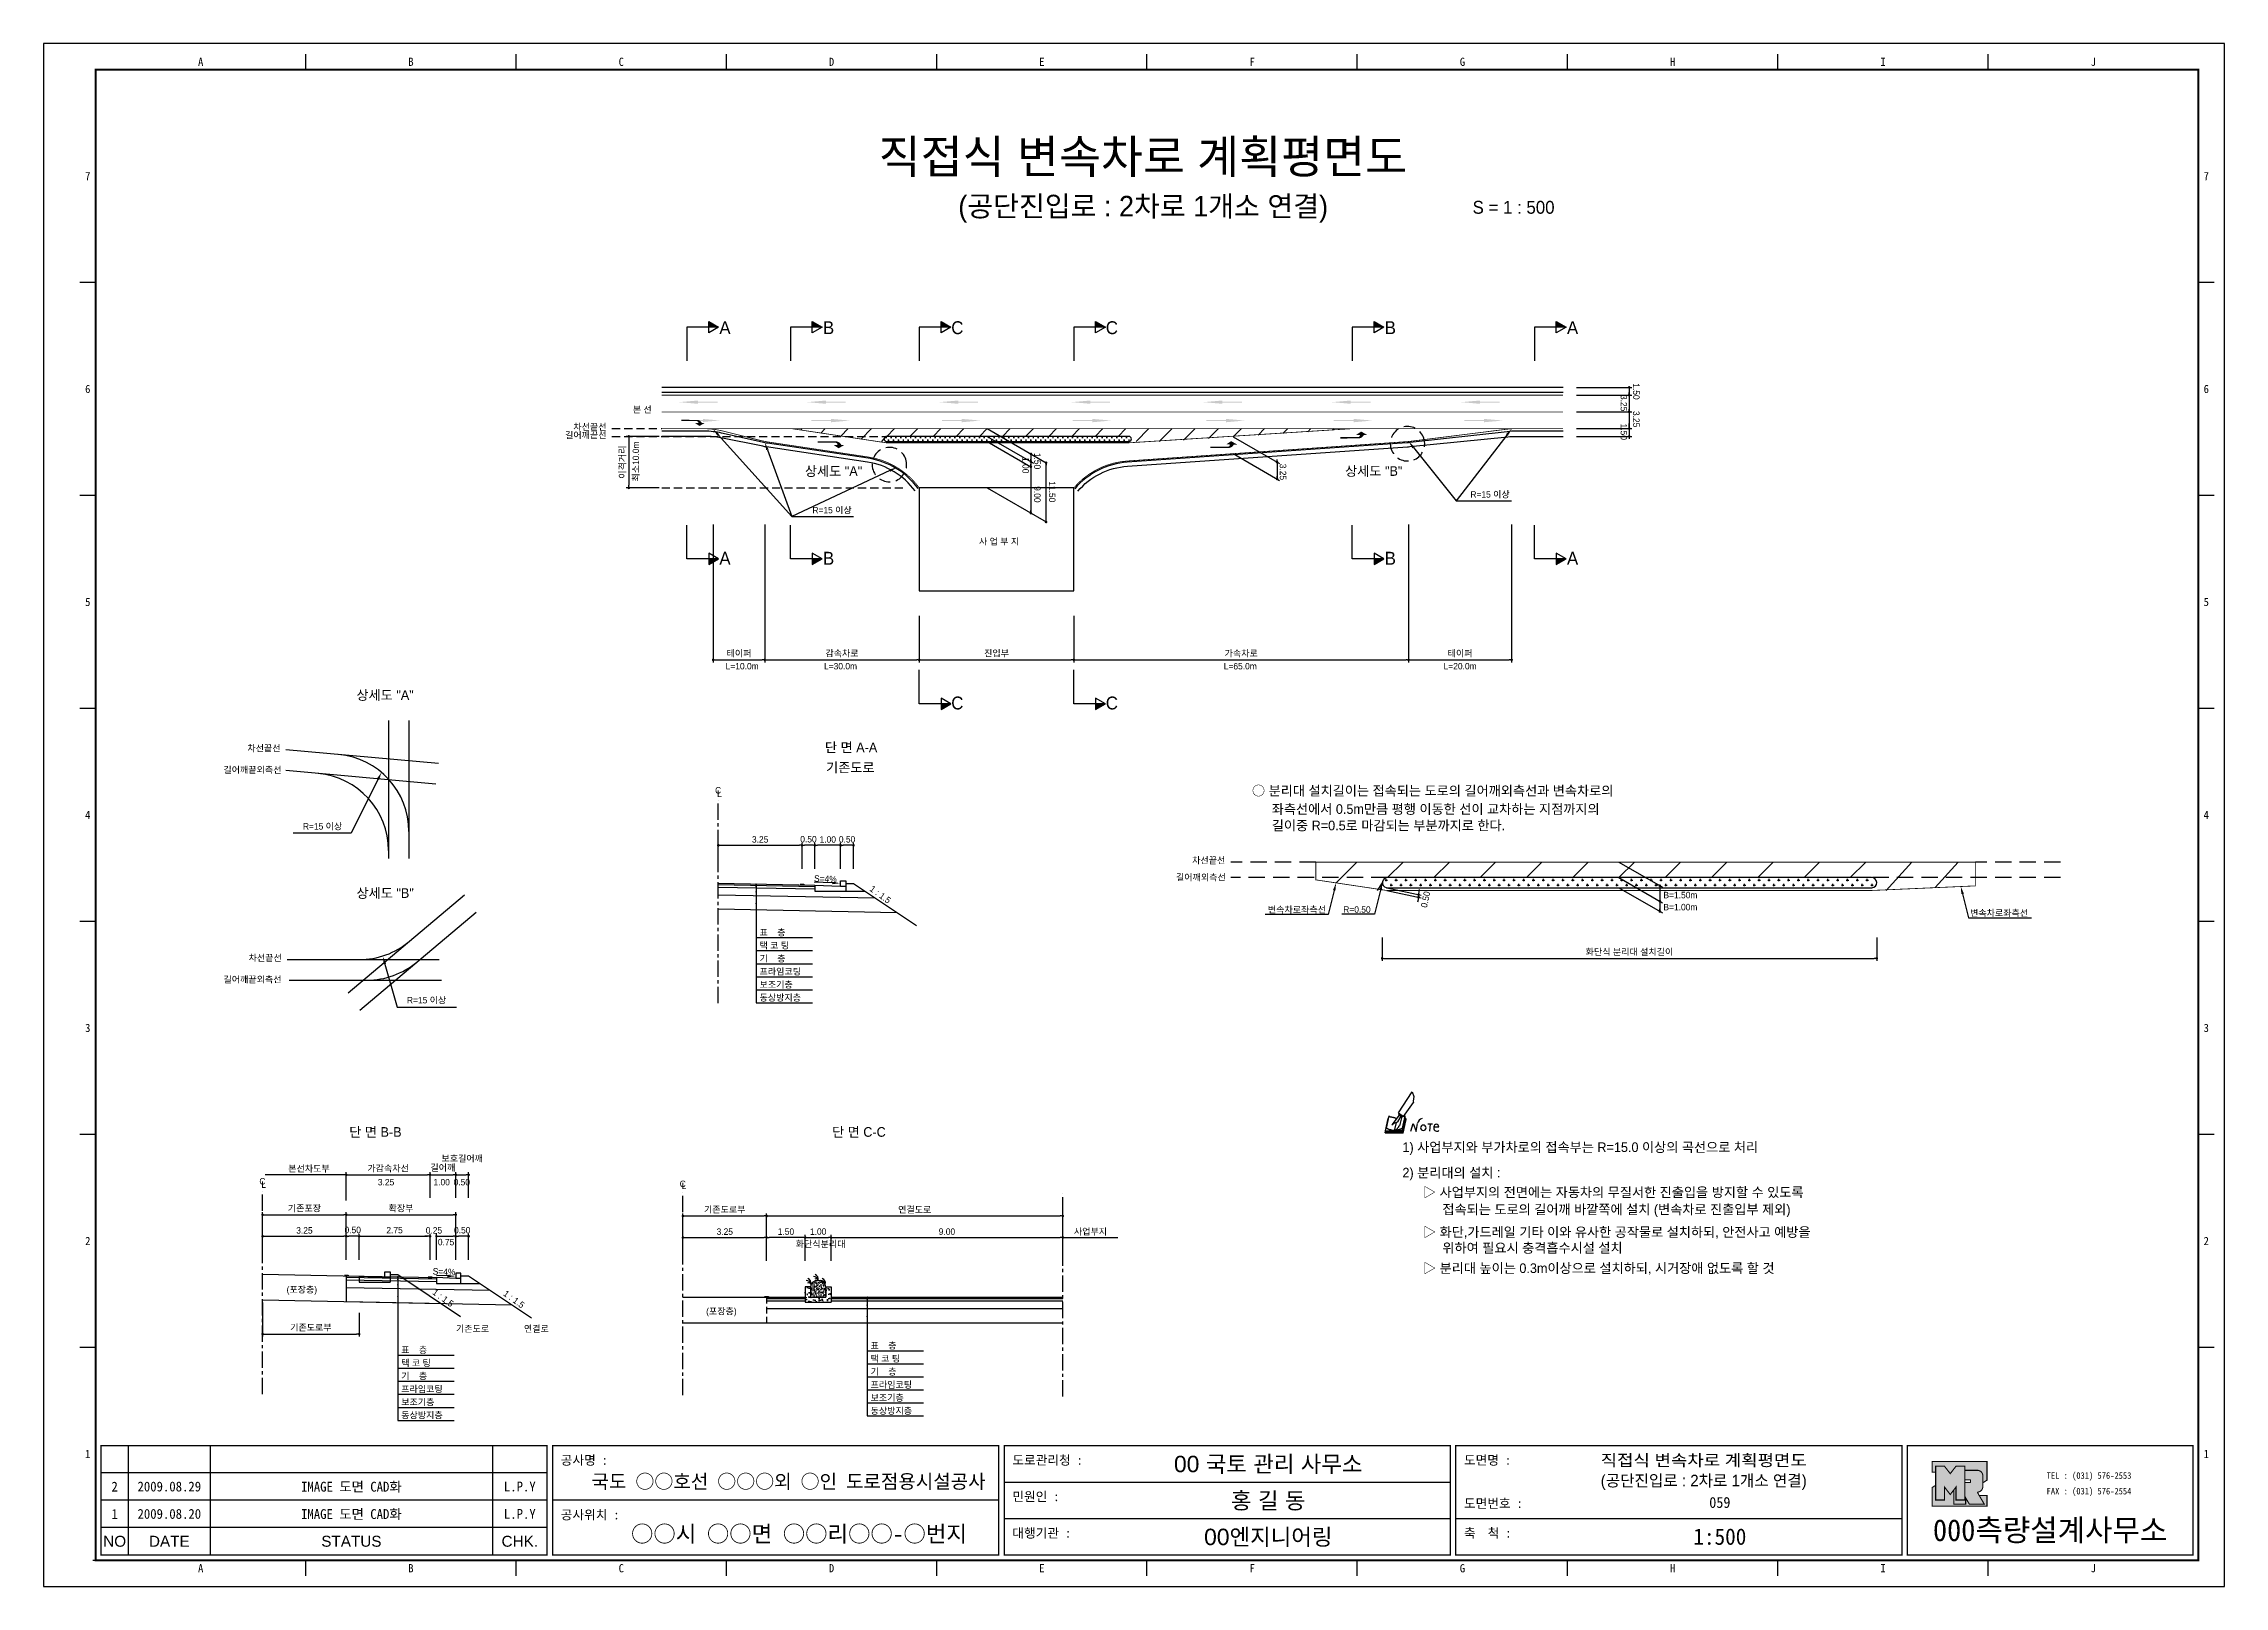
# Model space of a CAD drawing. Header units: millimetres. Extents: x 498 to 921, y 7 to 307.
import ezdxf
from ezdxf.enums import TextEntityAlignment as Align

# ---------------------------------------------------------------- set-up
doc = ezdxf.new("R2010")
doc.units = ezdxf.units.MM
doc.linetypes.add('CENTER', pattern=[50.8, 31.75, -6.35, 6.35, -6.35])
doc.linetypes.add('HIDDEN', pattern=[9.525, 6.35, -3.175])
for name, color, linetype in [('CC-GSTR-0004', 4, 'Continuous'), ('CM-LANE-0030', 30, 'Continuous'), ('CZ-DIMT-0002', 7, 'Continuous'), ('CZ-EXST-0002', 1, 'Continuous'), ('CZ-LIN1-0007', 7, 'Continuous'), ('CZ-LIN2-0003', 3, 'Continuous'), ('CZ-LINE-0001', 7, 'Continuous'), ('CZ-TEXT-BOX0', 7, 'Continuous'), ('TITLE', 7, 'Continuous')]:
    doc.layers.add(name, color=color, linetype=linetype)
doc.styles.add('견고딕', font='arial.ttf')
doc.styles.add('돋움', font='')
doc.styles.add('돋음체', font='')
doc.styles.get('돋움').set_extended_font_data('Dotum')
doc.styles.get('돋음체').set_extended_font_data('DotumChe')

msp = doc.modelspace()

# ---------------------------------------------------------------- texts
at = {"layer": 'CZ-DIMT-0002', "style": '돋움'}
for s, height, p in [('A', 2.5, (630.36, 251.68)), ('B', 2.5, (650.47, 251.68)), ('C', 2.5, (675.47, 251.68)), ('C', 2.5, (705.47, 251.68)), ('B', 2.5, (759.53, 251.68)), ('A', 2.5, (794.91, 251.68)), ('차선끝선', 1.25, (604.14, 232.43)), ('본 선', 1.25, (614.3, 235.79)), ('길어깨끝선', 1.25, (603.35, 230.83)), ('상세도 "A"', 1.875, (651.44, 223.84)), ('상세도 "B"', 1.875, (756.31, 223.87)), ('R=15 이상', 1.25, (651.15, 216.27)), ('R=15 이상', 1.25, (778.89, 219.33)), ('A', 2.5, (630.36, 206.94)), ('B', 2.5, (650.47, 206.94)), ('사 업 부 지', 1.25, (683.57, 210.18)), ('B', 2.5, (759.53, 206.94)), ('A', 2.5, (794.91, 206.94)), ('L=10.0m', 1.25, (633.7, 185.99)), ('L=30.0m', 1.25, (652.8, 185.99)), ('L=65.0m', 1.25, (730.4, 185.99)), ('L=20.0m', 1.25, (773.08, 185.99)), ('C', 2.5, (675.47, 178.85)), ('C', 2.5, (705.47, 178.85)), ('차선끝선', 1.25, (540.87, 170.07)), ('길어깨끝외측선', 1.25, (538.63, 165.87)), ('C', 1.25, (629.03, 161.91)), ('L', 1.25, (629.29, 161.25)), ('R=15 이상', 1.25, (552.24, 154.92)), ('차선끝선', 1.25, (724.27, 148.31)), ('차선끝선', 1.25, (541.1, 129.39)), ('길어깨끝외측선', 1.25, (538.64, 125.21)), ('R=15 이상', 1.25, (572.44, 121.18)), ('C', 1.25, (540.56, 86.04)), ('L', 1.25, (540.82, 85.39)), ('C', 1.25, (622.16, 85.54)), ('L', 1.25, (622.42, 85.14))]:
    msp.add_text(s, height=height, dxfattribs=at).set_placement(p, align=Align.MIDDLE_CENTER)
for s, rotation, p in [('3.25', 270, (804.23, 238.63)), ('1.50', 270, (806.66, 240.9)), ('1.50', 270, (804.23, 233.07)), ('3.25', 270, (806.66, 235.52)), ('최소10.0m', 90, (613.68, 221.83))]:
    msp.add_text(s, height=1.25, rotation=rotation, dxfattribs=at).set_placement(p)
for s, p in [('○ 분리대 설치길이는 접속되는 도로의 길어깨외측선과 변속차로의', (732.66, 161.83)), ('좌측선에서 0.5m만큼 평행 이동한 선이 교차하는 지점까지의', (736.51, 158.27)), ('길이중 R=0.5로 마감되는 부분까지로 한다.', (736.51, 155.08)), ('1) 사업부지와 부가차로의 접속부는 R=15.0 이상의 곡선으로 처리', (761.88, 92.65)), ('2) 분리대의 설치 :', (761.88, 87.71)), ('▷ 사업부지의 전면에는 자동차의 무질서한 진출입을 방지할 수 있도록', (765.86, 83.91)), ('접속되는 도로의 길어깨 바깥쪽에 설치 (변속차로 진출입부 제외)', (769.64, 80.58)), ('▷ 화단,가드레일 기타 이와 유사한 공작물로 설치하되, 안전사고 예방을', (765.86, 76.18)), ('위하여 필요시 충격흡수시설 설치', (769.64, 73.11)), ('▷ 분리대 높이는 0.3m이상으로 설치하되, 시거장애 없도록 할 것', (765.86, 69.17))]:
    msp.add_text(s, height=1.875, dxfattribs=at).set_placement(p, align=Align.MIDDLE_LEFT)
for s, rotation, p in [('S=4%', 357.7094, (649.86, 144.73)), ('1 : 1.5', 323.8881, (660.53, 141.69)), ('S=4%', 357.7094, (575.83, 68.49)), ('1 : 1.5', 323.8881, (575.65, 63.4)), ('1 : 1.5', 323.8881, (589.4, 63.15))]:
    msp.add_text(s, height=1.25, rotation=rotation, dxfattribs=at).set_placement(p, align=Align.MIDDLE_CENTER)
for s, p in [('길어깨외측선', (717.92, 144.4)), ('B=1.50m', (812.55, 140.96)), ('B=1.00m', (812.55, 138.62)), ('변속차로좌측선', (735.76, 138.13)), ('R=0.50', (750.39, 138.15)), ('변속차로좌측선', (872.08, 137.46)), ('표    층', (637.07, 133.71)), ('택 코 팅', (637.07, 131.18)), ('프라임코팅', (637.07, 126.11)), ('기    층', (637.07, 128.64)), ('보조기층', (637.07, 123.58)), ('동상방지층', (637.07, 121.05)), ('3.25', (562.98, 85.24)), ('1.00', (573.77, 85.24)), ('0.50', (577.68, 85.24)), ('사업부지', (698.1, 75.65)), ('화단식분리대', (644.1, 73.24)), ('(포장층)', (545.26, 64.4)), ('(포장층)', (626.71, 60.19)), ('기존도로', (578.14, 56.8)), ('연결로', (591.33, 56.8)), ('표    층', (567.51, 52.68)), ('택 코 팅', (567.51, 50.15)), ('표    층', (658.63, 53.53)), ('택 코 팅', (658.63, 51)), ('기    층', (567.51, 47.62)), ('프라임코팅', (658.63, 45.94)), ('기    층', (658.63, 48.47)), ('프라임코팅', (567.51, 45.09)), ('보조기층', (567.51, 42.55)), ('보조기층', (658.63, 43.41)), ('동상방지층', (567.51, 40.02)), ('동상방지층', (658.63, 40.88))]:
    msp.add_text(s, height=1.25, dxfattribs=at).set_placement(p)
at = {"layer": 'CZ-DIMT-0002', "char_height": 1.25, "attachment_point": 5, "style": '돋움'}
for s, insert, rotation in [('1.00', (688.73, 224.99), 270), ('1.50', (691, 225.8), 270), ('3.25', (738.69, 223.69), 270), ('9.00', (691, 219.33), 270), ('11.50', (693.89, 219.84), 270), ('\\A1;0.50', (766.36, 140.73), 78.0015)]:
    msp.add_mtext(s, dxfattribs=dict(at, insert=insert, rotation=rotation))
at = {"layer": 'CZ-DIMT-0002', "insert": (549.6, 88.43), "char_height": 1.25, "attachment_point": 5, "style": '돋움'}
msp.add_mtext('본선차도부', dxfattribs=at)
at = {"layer": 'CZ-LINE-0001', "insert": (610.5, 225.59), "char_height": 1.25, "attachment_point": 5, "rotation": 90, "style": '돋움'}
msp.add_mtext('\\A1;이격거리', dxfattribs=at)
at = {"layer": 'CZ-LINE-0001', "char_height": 1.25, "attachment_point": 5, "style": '돋움'}
for s, insert in [('\\A1;테이퍼', (633.08, 188.42)), ('\\A1;감속차로', (653.08, 188.42)), ('\\A1;진입부', (683.08, 188.42)), ('\\A1;가속차로', (730.58, 188.42)), ('\\A1;테이퍼', (773.08, 188.42)), ('\\A1;3.25', (637.19, 152.37)), ('\\A1;0.50', (646.57, 152.4)), ('\\A1;1.00', (650.32, 152.37)), ('\\A1;0.50', (654.07, 152.39)), ('\\A1;화단식 분리대 설치길이', (805.95, 130.49)), ('\\A1;가감속차선', (564.97, 88.48)), ('\\A1;길어깨', (575.6, 88.61)), ('\\A1;보호길어깨', (579.35, 90.4)), ('\\A1;기존포장', (548.72, 80.73)), ('\\A1;확장부', (567.47, 80.73)), ('\\A1;기존도로부', (630.32, 80.49)), ('\\A1;연결도로', (667.2, 80.48)), ('\\A1;3.25', (548.72, 76.5)), ('\\A1;0.50', (558.1, 76.58)), ('\\A1;2.75', (566.22, 76.54)), ('\\A1;0.25', (573.86, 76.51)), ('\\A1;0.50', (579.35, 76.53)), ('\\A1;3.25', (630.32, 76.26)), ('\\A1;1.50', (642.2, 76.26)), ('\\A1;1.00', (648.45, 76.26)), ('\\A1;9.00', (673.45, 76.26)), ('\\A1;0.75', (576.22, 74.23)), ('\\A1;기존도로부', (549.97, 57.59))]:
    msp.add_mtext(s, dxfattribs=dict(at, insert=insert))
at = {"layer": 'CZ-TEXT-BOX0', "style": '돋움'}
for s, p in [('상세도 "A"', (564.38, 180.39)), ('단 면 A-A', (654.85, 170.23)), ('기존도로', (654.7, 166.33)), ('상세도 "B"', (564.39, 141.96)), ('단 면 B-B', (562.5, 95.61)), ('단 면 C-C', (656.36, 95.61))]:
    msp.add_text(s, height=1.875, dxfattribs=at).set_placement(p, align=Align.MIDDLE_CENTER)
at = {"layer": 'TITLE', "color": 3, "linetype": 'Continuous', "style": '돋음체'}
for s, p in [('A', (528.58, 303.28)), ('B', (569.4, 303.28)), ('C', (610.23, 303.28)), ('D', (651.05, 303.28)), ('E', (691.88, 303.28)), ('F', (732.7, 303.28)), ('G', (773.53, 303.28)), ('H', (814.35, 303.28)), ('I', (855.18, 303.28)), ('J', (896, 303.28)), ('7', (506.66, 281.1)), ('7', (917.93, 281.1)), ('6', (506.66, 239.78)), ('6', (917.93, 239.78)), ('5', (506.66, 198.45)), ('5', (917.93, 198.45)), ('4', (506.66, 157.12)), ('4', (917.93, 157.12)), ('3', (506.66, 115.79)), ('3', (917.93, 115.79)), ('2', (506.66, 74.46)), ('2', (917.93, 74.46)), ('1', (506.66, 33.13)), ('1', (917.93, 33.13)), ('A', (528.58, 10.95)), ('B', (569.4, 10.95)), ('C', (610.23, 10.95)), ('D', (651.05, 10.95)), ('E', (691.88, 10.95)), ('F', (732.7, 10.95)), ('G', (773.53, 10.95)), ('H', (814.35, 10.95)), ('I', (855.18, 10.95)), ('J', (896, 10.95))]:
    msp.add_text(s, height=1.59, dxfattribs=at).set_placement(p, align=Align.MIDDLE)
at = {"layer": 'TITLE', "style": '돋움'}
for s, height, p in [('직접식 변속차로 계획평면도', 6.5, (711.5, 284.89)), ('(공단진입로 : 2차로 1개소 연결)', 4, (711.55, 275.26))]:
    msp.add_text(s, height=height, dxfattribs=at).set_placement(p, align=Align.MIDDLE_CENTER)
msp.add_text('S = 1 : 500', height=2.5, dxfattribs=at).set_placement((775.5, 275.04), align=Align.MIDDLE_LEFT)
at = {"layer": 'TITLE', "style": '돋음체'}
for s, p in [('공사명 : ', (598.49, 31.03)), ('도로관리청 :', (686.16, 31.03)), ('도면명 :', (773.83, 31.03)), ('민원인 :', (686.16, 23.96)), ('공사위치 :', (598.49, 20.42)), ('도면번호 :', (773.83, 22.64)), ('대행기관 :', (686.16, 16.88)), ('축  척 :', (773.83, 16.88))]:
    msp.add_text(s, height=1.804, dxfattribs=at).set_placement(p)
at = {"layer": 'TITLE', "color": 7, "linetype": 'Continuous'}
for s, height, style, p in [('00 국토 관리 사무소', 3.1832, '견고딕', (735.83, 31.21)), ('국도 ○○호선 ○○○외 ○인 도로점용시설공사', 2.7, '돋음체', (642.71, 27.82)), ('홍 길 동', 3.183, '견고딕', (735.83, 24.13)), ('○○시 ○○면 ○○리○○-○번지', 3.1832, '돋음체', (644.73, 17.66)), ('00엔지니어링', 3.183, '견고딕', (735.83, 17.06))]:
    msp.add_text(s, height=height, dxfattribs=dict(at, style=style)).set_placement(p, align=Align.MIDDLE)
at = {"layer": 'TITLE', "style": '돋움'}
for s, width, p, p2 in [('직접식 변속차로 계획평면도', 1.010039, (800.37, 30.78), (840.37, 30.78)), ('(공단진입로 : 2차로 1개소 연결)', 0.876872, (800.37, 26.83), (840.37, 26.83))]:
    msp.add_text(s, height=2.25, dxfattribs=dict(at, width=width)).set_placement(p, p2, align=Align.FIT)
at = {"layer": 'TITLE', "color": 180, "style": '돋음체'}
for s, p in [('TEL : (031) 576-2553', (886.94, 28.3)), ('FAX : (031) 576-2554', (886.94, 25.27))]:
    msp.add_text(s, height=1.2733, dxfattribs=at).set_placement(p)
at = {"layer": 'TITLE', "color": 1, "linetype": 'Continuous', "style": '돋음체'}
msp.add_text('2', height=1.91, dxfattribs=at).set_placement((511.88, 26.79), align=Align.MIDDLE)
at = {"layer": 'TITLE', "linetype": 'Continuous'}
for s, height, style, p in [('2009.08.29', 1.91, '돋음체', (522.49, 26.79)), ('L.P.Y', 1.91, '돋음체', (590.53, 26.79)), ('1', 1.91, '돋음체', (511.88, 21.48)), ('2009.08.20', 1.91, '돋음체', (522.49, 21.48)), ('L.P.Y', 1.91, '돋음체', (590.53, 21.48)), ('059', 2.122, '돋음체', (823.5, 23.7)), ('NO', 2.122, '견고딕', (511.88, 16.18)), ('DATE', 2.122, '견고딕', (522.49, 16.18)), ('STATUS', 2.122, '견고딕', (557.84, 16.18)), ('CHK.', 2.122, '견고딕', (590.53, 16.18)), ('1:500', 3.183, '돋음체', (823.5, 17.06))]:
    msp.add_text(s, height=height, dxfattribs=dict(at, style=style)).set_placement(p, align=Align.MIDDLE)
at = {"layer": 'TITLE', "style": '돋음체'}
for p in [(557.84, 26.79), (557.84, 21.48)]:
    msp.add_text('IMAGE 도면 CAD화', height=1.9099, dxfattribs=at).set_placement(p, align=Align.MIDDLE)
at = {"layer": 'TITLE', "color": 180, "style": '돋음체'}
msp.add_text('000측량설계사무소', height=4.244, dxfattribs=at).set_placement((887.63, 16.21), align=Align.CENTER)

# ---------------------------------------------------------------- blocks, each defined once
blk = doc.blocks.new('note')
for p, q in [((0.85, 3.5), (3.53, 7.57)), ((1.8, 2.79), (3.74, 5.46)), ((3.53, 7.57), (3.8, 6.64)), ((3.8, 6.64), (3.69, 5.72)), ((3.69, 5.72), (3.74, 5.46)), ((-1.24, 2.36), (-1.77, 0)), ((-1.77, 0), (1.77, 0)), ((-1.77, 0), (-1.77, -0.3)), ((-1.53, 0.52), (-1.55, 0.54)), ((-1.01, 2.9), (-1.53, 0.52)), ((-1.48, 0.48), (-1.53, 0.52)), ((-1.43, 0.44), (-1.48, 0.48)), ((-1.38, 0.41), (-1.43, 0.44)), ((-1.33, 0.4), (-1.38, 0.41)), ((-1.27, 0.37), (-1.33, 0.4)), ((-1.22, 0.35), (-1.27, 0.37)), ((-1.13, 2.36), (-1.24, 2.36)), ((-1.17, 0.33), (-1.22, 0.35)), ((-1.12, 0.32), (-1.17, 0.33)), ((-1.02, 0.25), (-1.12, 0.32)), ((-0.97, 0.22), (-1.02, 0.25)), ((-1, 2.9), (-1.01, 2.9)), ((-0.98, 2.85), (-1, 2.9)), ((-0.95, 2.8), (-0.98, 2.85)), ((-0.93, 0.21), (-0.97, 0.22)), ((-0.9, 2.75), (-0.95, 2.8)), ((-0.88, 0.19), (-0.93, 0.21)), ((-0.85, 2.72), (-0.9, 2.75)), ((-0.8, 0.18), (-0.88, 0.19)), ((-0.79, 2.69), (-0.85, 2.72)), ((-0.75, 0.17), (-0.8, 0.18)), ((-0.74, 2.68), (-0.79, 2.69)), ((-0.7, 0.16), (-0.75, 0.17)), ((-0.69, 2.65), (-0.74, 2.68)), ((-0.64, 0.15), (-0.7, 0.16)), ((-0.64, 2.65), (-0.69, 2.65)), ((-0.59, 2.63), (-0.64, 2.65)), ((-0.58, 0.14), (-0.64, 0.15)), ((-0.54, 2.62), (-0.59, 2.63)), ((-0.53, 0.13), (-0.58, 0.14)), ((-0.48, 2.61), (-0.54, 2.62)), ((-0.48, 0.12), (-0.53, 0.13)), ((-0.43, 2.61), (-0.48, 2.61)), ((-0.43, 0.11), (-0.48, 0.12)), ((0.75, 2.77), (-0.46, 1.16)), ((0.37, 2.24), (-0.46, 1.16)), ((-0.46, 1.16), (-0.08, 1.47)), ((-0.38, 2.59), (-0.43, 2.61)), ((-0.38, 0.08), (-0.43, 0.11)), ((-0.33, 2.59), (-0.38, 2.59)), ((-0.29, 0.06), (-0.38, 0.08)), ((-0.27, 2.58), (-0.33, 2.59)), ((-0.23, 0.05), (-0.29, 0.06)), ((-0.22, 2.57), (-0.27, 2.58)), ((-0.16, 0.04), (-0.23, 0.05)), ((-0.17, 2.56), (-0.22, 2.57)), ((-0.12, 2.55), (-0.17, 2.56)), ((-0.11, 0.03), (-0.16, 0.04)), ((-0.07, 2.53), (-0.12, 2.55)), ((-0.04, 0.02), (-0.11, 0.03)), ((-0.08, 1.47), (0.72, 1.75)), ((-0.01, 2.51), (-0.07, 2.53)), ((-0.05, -0.3), (-0.05, 0)), ((0, 0), (-0.04, 0.02)), ((0.04, 2.5), (-0.01, 2.51)), ((0.37, 1.63), (0, 0)), ((0, 0), (1.6, 0.53)), ((0, 0), (1.65, 0.18)), ((0, 0.01), (0.06, 0.04)), ((0, -0.3), (0, 0)), ((0.09, 2.48), (0.04, 2.5)), ((0.05, -0.3), (0.05, 0)), ((0.06, 0.04), (0.11, 0.07)), ((0.14, 2.48), (0.09, 2.48)), ((0.11, 0.07), (0.16, 0.09)), ((0.2, 2.47), (0.14, 2.48)), ((0.16, 0.09), (0.21, 0.12)), ((0.26, 2.43), (0.18, 2.46)), ((0.21, 0.12), (0.27, 0.14)), ((0.34, 2.4), (0.26, 2.43)), ((0.27, 0.14), (0.36, 0.19)), ((0.45, 2.37), (0.34, 2.4)), ((0.36, 0.19), (0.41, 0.22)), ((0.41, 0.22), (0.46, 0.27)), ((0.46, 0.27), (0.51, 0.3)), ((0.51, 0.3), (0.56, 0.34)), ((0.56, 0.34), (0.6, 0.4)), ((0.6, 0.4), (0.64, 0.45)), ((0.64, 0.45), (0.67, 0.51)), ((0.67, 0.51), (0.74, 0.58)), ((0.72, 1.75), (1.16, 2.53)), ((0.74, 0.58), (0.79, 0.63)), ((1, 3.1), (0.75, 2.77)), ((0.79, 0.63), (0.83, 0.68)), ((0.83, 0.68), (0.86, 0.73)), ((0.85, 3.5), (1.8, 2.79)), ((1, 3.4), (0.85, 3.21)), ((0.85, 3.21), (1.52, 2.71)), ((0.86, 0.73), (0.89, 0.79)), ((0.89, 0.84), (0.92, 0.89)), ((0.89, 0.79), (0.89, 0.84)), ((0.92, 0.89), (0.96, 0.95)), ((0.96, 0.95), (1.01, 0.97)), ((1.47, 2.74), (1.01, 0.97)), ((1.16, 2.53), (1.37, 2.82)), ((2.13, 2.84), (1.44, 2.63)), ((1.52, 2.71), (1.66, 2.9)), ((1.6, 0.53), (2.13, 2.84)), ((1.65, 0.18), (2.19, 2.48)), ((1.77, 0), (2.3, 2.36)), ((1.77, -0.3), (2.3, 2.07)), ((1.77, -0.38), (2.3, 1.99)), ((1.77, -0.44), (2.3, 1.93)), ((1.77, 0), (1.77, -0.3)), ((2.19, 2.48), (2.04, 2.47)), ((2.3, 2.36), (2.16, 2.36)), ((2.3, 2.36), (2.3, 2.07)), ((3.21, -0.08), (3.68, 1.4)), ((3.68, 1.4), (4.26, -0.14)), ((4.26, -0.14), (4.56, 1.44)), ((6.55, 1.34), (7.46, 1.34)), ((7.01, 1.34), (6.87, -0.11)), ((7.71, 0.77), (7.71, 0.55)), ((7.71, 0.77), (8.67, 0.77)), ((-1.77, -0.3), (1.77, -0.3)), ((-1.77, -0.43), (-1.77, -0.3)), ((-1.77, -0.37), (1.77, -0.37)), ((-1.77, -0.43), (1.77, -0.43))]:
    blk.add_line(p, q)
for centre, major_axis, start_param, end_param in [((0.4, 2.31), (0.0702, 0.0702), 3.283946, 6.425539), ((5.68, 1.23), (-0.806, 0.806), -0.591174, 0.597824), ((5.66, 0.58), (-0.378, 0.378), 3.926991, 10.210176), ((8.3, 0.49), (0.422, 0.422), 2.265602, 4.634911), ((8.19, 0.77), (-0.342, 0.342), 3.926991, 7.068583)]:
    blk.add_ellipse(centre, major_axis=major_axis, ratio=1, start_param=start_param, end_param=end_param)
blk = doc.blocks.new('_Dot')
at = {"color": 0, "linetype": 'ByBlock', "lineweight": -2}
blk.add_line((-0.5, 0), (-1, 0), dxfattribs=at)
at = {"color": 0, "linetype": 'ByBlock', "const_width": 0.5}
blk.add_lwpolyline([(-0.25, 0, 1), (0.25, 0, 1)], format="xyb", close=True, dxfattribs=at)

# ---------------------------------------------------------------- hatches: boundary and pattern name
at = {"layer": 'CM-LANE-0030'}
h = msp.add_hatch(dxfattribs=at)
h.set_pattern_fill('ANSI31', color=256, style=0)
h.set_pattern_definition([(45, (495.3275, 1.2702), (-2.245064, 2.245064), [])])
h.paths.add_polyline_path([(716.02, 229.59), (752.13, 232.09), (643.32, 232.09), (658.67, 229.79, -0.015132), (659.76, 229.59), (661.7, 229.59, 0.001024), (661.63, 229.62, -0.857281), (661.78, 230.59), (708.76, 230.59, -0.966023), (708.8, 229.59), (708.78, 229.59)])
at = {"layer": 'CZ-EXST-0002'}
h = msp.add_hatch(dxfattribs=at)
h.set_pattern_fill('AR-CONC', color=256, scale=0.01, style=0)
h.set_pattern_definition([(50, (-462.172, 3546.417), (1.8218467, -0.15939086), [0.1905, -2.0955]), (355, (-462.172, 3546.417), (-0.3524283, 1.9105664), [0.1524, -1.6764]), (100.451, (-462.0202, 3546.4037), (1.469425, 1.7511669), [0.1619, -1.7809]), (46.1842, (-462.172, 3546.925), (2.7107904, -0.4204233), [0.28575, -3.14325]), (96.6356, (-461.946, 3546.89), (2.3740423, 2.4742556), [0.24285, -2.67135]), (351.184, (-462.172, 3546.925), (2.374046, 2.4742512), [0.2286, -2.5146]), (21, (-461.918, 3546.798), (1.5161488, -1.0226552), [0.1905, -2.0955]), (326, (-461.918, 3546.798), (0.6180203, 1.8418797), [0.1524, -1.6764]), (71.4514, (-461.7917, 3546.7128), (2.1341649, 0.8192286), [0.1619, -1.7809]), (37.5, (-462.172, 3546.417), (0.03088603, 0.84555039), [0, -1.65608, 0, -1.7018, 0, -1.68275]), (7.5, (-462.172, 3546.417), (0.66819663, 1.00180575), [0, -0.97028, 0, -1.61798, 0, -0.64135]), (327.5, (-462.73845, 3546.417), (1.35590595, -0.05728744), [0, -0.635, 0, -1.9812, 0, -2.6289]), (317.5, (-462.9924, 3546.417), (1.4812918, 0.2542649), [0, -0.8255, 0, -1.31572, 0, -1.8669])])
h.paths.add_polyline_path([(650.95, 62.57), (650.95, 65.57), (649.95, 65.57), (649.95, 63.57), (646.95, 63.57), (646.95, 65.57), (645.95, 65.57), (645.95, 62.57)])
h = msp.add_hatch(dxfattribs=at)
h.set_pattern_fill('AR-SAND', color=256, scale=0.01, style=0)
h.set_pattern_definition([(37.5, (-462.17203, 3546.417), (-0.016000313, 0.489413237), [0, -0.38608, 0, -0.4318, 0, -0.41275]), (7.5, (-462.172, 3546.417), (0.44952328, 0.7168251), [0, -0.20828, 0, -0.34798, 0, -0.13335]), (327.5, (-462.48445, 3546.417), (0.79099237, 0.001437185), [0, -0.127, 0, -0.4572, 0, -0.5969]), (317.5, (-462.48445, 3546.417), (0.76355645, 0.22292932), [0, -0.0635, 0, -0.29972, 0, -0.3429])])
edge = h.paths.add_edge_path()
edge.add_ellipse((648.45, 65.57), major_axis=(-1.5, 0), ratio=0.829212, start_angle=180, end_angle=360)
edge.add_line((646.95, 65.57), (646.95, 63.57))
edge.add_line((646.95, 63.57), (649.95, 63.57))
edge.add_line((649.95, 63.57), (649.95, 65.57))
at = {"layer": 'CZ-LIN1-0007'}
for points in [[(625.1, 237.55), (625.1, 237.34), (628.92, 237.34), (628.92, 237.13), (625.1, 237.13), (625.1, 236.91), (621.45, 237.23)], [(649.99, 237.55), (649.99, 237.34), (653.81, 237.34), (653.81, 237.13), (649.99, 237.13), (649.99, 236.91), (646.34, 237.23)], [(675.65, 237.55), (675.65, 237.34), (679.48, 237.34), (679.48, 237.13), (675.65, 237.13), (675.65, 236.91), (672, 237.23)], [(701.32, 237.55), (701.32, 237.34), (705.14, 237.34), (705.14, 237.13), (701.32, 237.13), (701.32, 236.91), (697.67, 237.23)], [(726.93, 237.55), (726.93, 237.34), (730.76, 237.34), (730.76, 237.13), (726.93, 237.13), (726.93, 236.91), (723.28, 237.23)], [(751.86, 237.55), (751.86, 237.34), (755.68, 237.34), (755.68, 237.13), (751.86, 237.13), (751.86, 236.91), (748.21, 237.23)], [(776.93, 237.55), (776.93, 237.34), (780.75, 237.34), (780.75, 237.13), (776.93, 237.13), (776.93, 236.91), (773.28, 237.23)], [(624.98, 233.79, -0.267976), (625.88, 233.19), (626.44, 233.19), (625.4, 232.61), (624.57, 233.18), (625.18, 233.19, 0.504994), (624.91, 233.55), (621.86, 233.57), (621.86, 233.81)], [(626.11, 233.96), (626.11, 233.77), (622.68, 233.77), (622.68, 233.58), (626.11, 233.58), (626.11, 233.39), (629.38, 233.68)], [(650.97, 233.98), (650.97, 233.76), (647.15, 233.76), (647.15, 233.55), (650.97, 233.55), (650.97, 233.33), (654.62, 233.66)], [(676.33, 233.98), (676.33, 233.76), (672.5, 233.76), (672.5, 233.55), (676.33, 233.55), (676.33, 233.33), (679.98, 233.66)], [(701.68, 233.98), (701.68, 233.76), (697.85, 233.76), (697.85, 233.55), (701.68, 233.55), (701.68, 233.33), (705.33, 233.66)], [(727.64, 233.98), (727.64, 233.76), (723.82, 233.76), (723.82, 233.55), (727.64, 233.55), (727.64, 233.33), (731.29, 233.66)], [(752.39, 233.98), (752.39, 233.76), (748.56, 233.76), (748.56, 233.55), (752.39, 233.55), (752.39, 233.33), (756.04, 233.66)], [(777.74, 233.98), (777.74, 233.76), (773.91, 233.76), (773.91, 233.55), (777.74, 233.55), (777.74, 233.33), (781.39, 233.66)], [(651.92, 229.63, -0.267976), (652.95, 228.94), (653.58, 228.94), (652.41, 228.28), (651.46, 228.93), (652.16, 228.94, 0.504994), (651.85, 229.35), (648.38, 229.37), (648.38, 229.65)], [(728.13, 228.33, 0.267976), (729.16, 229.01), (729.79, 229.01), (728.62, 229.67), (727.67, 229.02), (728.36, 229.02, -0.504994), (728.06, 228.6), (724.59, 228.58), (724.59, 228.31)], [(753.38, 230.19, 0.267976), (754.41, 230.87), (755.03, 230.87), (753.86, 231.53), (752.92, 230.88), (753.61, 230.88, -0.504994), (753.3, 230.46), (749.84, 230.44), (749.84, 230.17)], [(645.69, 143.55), (645.69, 143.67), (644.94, 143.69), (644.94, 143.56)], [(557.22, 67.68), (557.22, 67.81), (556.47, 67.82), (556.47, 67.7)], [(573.47, 67.36), (573.47, 67.48), (572.72, 67.5), (572.72, 67.37)], [(638.82, 63.57), (638.82, 63.7), (638.07, 63.7), (638.07, 63.57)]]:
    msp.add_hatch(color=256, dxfattribs=at).paths.add_polyline_path(points)
at = {"layer": 'CZ-LIN2-0003'}
h = msp.add_hatch(dxfattribs=at)
h.set_pattern_fill('CROSS', color=256, scale=0.075, style=0)
h.set_pattern_definition([(0, (495.32753, 1.27024), (0.47625, 0.47625), [0.238125, -0.714375]), (90, (495.4466, 1.1512), (-0.47625, 0.47625), [0.238125, -0.714375])])
h.paths.add_polyline_path([(661.78, 230.59, 0.857281), (661.63, 229.62, -0.001024), (661.7, 229.59), (708.76, 229.59, 1), (708.76, 230.59)])
h = msp.add_hatch(dxfattribs=at)
h.set_pattern_fill('CROSS', color=256, scale=0.15, style=0)
h.set_pattern_definition([(0, (426.0916, -313.6709), (0.9525, 0.9525), [0.47625, -1.42875]), (90, (426.3297, -313.909), (-0.9525, 0.9525), [0.47625, -1.42875])])
h.paths.add_polyline_path([(759, 144.97, 1), (759, 142.97), (852.96, 142.97, 1), (852.96, 144.97)])
at = {"layer": 'CZ-LINE-0001'}
for points in [[(627.2, 252.86), (627.2, 251.76), (629.1, 251.76)], [(647.32, 252.86), (647.32, 251.76), (649.22, 251.76)], [(672.32, 252.86), (672.32, 251.76), (674.22, 251.76)], [(702.32, 252.86), (702.32, 251.76), (704.22, 251.76)], [(756.37, 252.86), (756.37, 251.76), (758.27, 251.76)], [(791.75, 252.86), (791.75, 251.76), (793.65, 251.76)], [(629.1, 206.81), (627.2, 206.81), (627.2, 205.71)], [(649.22, 206.81), (647.32, 206.81), (647.32, 205.71)], [(758.27, 206.81), (756.37, 206.81), (756.37, 205.71)], [(793.65, 206.81), (791.75, 206.81), (791.75, 205.71)], [(674.22, 178.72), (672.32, 178.72), (672.32, 177.62)], [(704.22, 178.72), (702.32, 178.72), (702.32, 177.62)]]:
    msp.add_hatch(color=256, dxfattribs=at).paths.add_polyline_path(points)
at = {"layer": 'TITLE', "ltscale": 150}
h = msp.add_hatch(color=8, dxfattribs=at)
edge = h.paths.add_edge_path()
edge.add_line((875.36, 31.66), (864.7, 31.66))
edge.add_line((864.7, 31.66), (864.7, 29.58))
edge.add_line((864.7, 29.58), (865.4, 29.58))
edge.add_line((865.4, 29.58), (865.4, 30.75))
edge.add_line((865.4, 30.75), (867.1, 30.75))
edge.add_line((867.1, 30.75), (868.23, 29.3))
edge.add_line((868.23, 29.3), (869.35, 30.75))
edge.add_line((869.35, 30.75), (871.05, 30.75))
edge.add_line((871.05, 30.75), (871.05, 29.95))
edge.add_line((871.05, 29.95), (873.48, 29.95))
edge.add_arc((873.48, 28.89), 1.07, 0, 90, ccw=False)
edge.add_line((874.55, 28.89), (874.55, 27.52))
edge.add_line((874.55, 27.52), (875.36, 28.03))
edge.add_line((875.36, 28.03), (875.36, 31.66))
h.paths.add_polyline_path([(868.91, 26.13), (868.23, 25.25), (867.1, 26.71), (867.1, 24.19), (865.4, 24.19), (865.4, 27.04), (864.7, 26.6), (864.7, 22.97), (875.36, 22.97), (875.36, 25.05), (873.87, 25.05), (874.82, 23.4), (871.92, 23.4), (871.22, 24.61), (871.22, 23.4), (868.91, 23.4)])
msp.add_hatch(color=5, dxfattribs=at).paths.add_polyline_path([(871.05, 30.75), (869.35, 30.75), (868.23, 29.3), (867.1, 30.75), (865.4, 30.75), (865.4, 24.19), (867.1, 24.19), (867.1, 26.71), (868.23, 25.25), (869.35, 26.71), (869.35, 24.19), (871.05, 24.19)])
h = msp.add_hatch(color=161, dxfattribs=at)
edge = h.paths.add_edge_path()
edge.add_arc((873.48, 28.89), 1.07, 360, 450)
edge.add_line((873.48, 29.95), (871.05, 29.95))
edge.add_line((871.05, 29.95), (871.05, 28.1))
edge.add_line((871.05, 28.1), (872.04, 28.1))
edge.add_arc((872.04, 27.99), 0.113, 0, 90, ccw=False)
edge.add_line((872.15, 27.99), (872.15, 27.68))
edge.add_arc((872.04, 27.68), 0.113, 270, 360, ccw=False)
edge.add_line((872.04, 27.57), (871.05, 27.57))
edge.add_line((871.05, 27.57), (871.05, 24.19))
edge.add_line((871.05, 24.19), (869.35, 24.19))
edge.add_line((869.35, 24.19), (869.35, 26.71))
edge.add_line((869.35, 26.71), (868.91, 26.13))
edge.add_line((868.91, 26.13), (868.91, 23.4))
edge.add_line((868.91, 23.4), (871.22, 23.4))
edge.add_line((871.22, 23.4), (871.22, 24.61))
edge.add_line((871.22, 24.61), (871.92, 23.4))
edge.add_line((871.92, 23.4), (874.82, 23.4))
edge.add_line((874.82, 23.4), (873.48, 25.71))
edge.add_arc((873.48, 26.78), 1.07, 270, 360)
edge.add_line((874.55, 26.78), (874.55, 28.89))

# ---------------------------------------------------------------- linework, layer by layer
at = {"color": 0, "linetype": 'ByBlock', "lineweight": -2}
for p, q in [((805.9, 239.84), (805.9, 239.59)), ((805.9, 238.84), (805.9, 239.09)), ((805.9, 238.34), (805.9, 238.09)), ((805.9, 235.59), (805.9, 235.84)), ((805.9, 235.09), (805.9, 234.84)), ((805.9, 232.34), (805.9, 232.59)), ((805.9, 232.34), (805.9, 232.59)), ((805.9, 230.34), (805.9, 230.09)), ((805.9, 230.34), (805.9, 230.09)), ((689.75, 226.94), (689.75, 226.69)), ((689.75, 225.94), (689.75, 226.19)), ((689.75, 225.44), (689.75, 225.19)), ((689.75, 224.94), (689.75, 225.19)), ((692.7, 225.23), (692.7, 224.98)), ((737.54, 225.84), (737.54, 226.09)), ((737.54, 225.34), (737.54, 225.09)), ((737.53, 222.59), (737.53, 222.84)), ((689.75, 215.94), (689.75, 216.19)), ((692.7, 214.23), (692.7, 214.48)), ((764.96, 140.92), (764.91, 140.67)), ((765.07, 141.91), (765.12, 142.15)), ((811.85, 143.14), (811.85, 142.89)), ((811.85, 140.14), (811.85, 139.89)), ((811.85, 138.64), (811.85, 138.89)), ((556.6, 87.29), (556.35, 87.29)), ((696.2, 75.12), (696.45, 75.12))]:
    msp.add_line(p, q, dxfattribs=at)
at = {"color": 0, "linetype": 'ByBlock', "const_width": 0.25}
for points in [[(805.9, 239.97, 1), (805.9, 240.22, 1)], [(805.9, 238.47, 1), (805.9, 238.72, 1)], [(805.9, 238.72, 1), (805.9, 238.47, 1)], [(805.9, 235.22, 1), (805.9, 235.47, 1)], [(805.9, 235.47, 1), (805.9, 235.22, 1)], [(805.9, 232.22, 1), (805.9, 231.97, 1)], [(805.9, 232.22, 1), (805.9, 231.97, 1)], [(805.9, 230.47, 1), (805.9, 230.72, 1)], [(805.9, 230.47, 1), (805.9, 230.72, 1)], [(689.75, 227.06, 1), (689.75, 227.31, 1)], [(689.75, 225.81, 1), (689.75, 225.56, 1)], [(689.75, 225.56, 1), (689.75, 225.81, 1)], [(689.75, 224.81, 1), (689.75, 224.56, 1)], [(692.7, 225.35, 1), (692.7, 225.6, 1)], [(737.54, 225.46, 1), (737.54, 225.71, 1)], [(737.54, 225.71, 1), (737.54, 225.46, 1)], [(737.53, 222.46, 1), (737.53, 222.21, 1)], [(689.75, 215.81, 1), (689.75, 215.56, 1)], [(692.7, 214.1, 1), (692.7, 213.85, 1)], [(765.04, 141.79, 1), (764.99, 141.54, 1)], [(764.99, 141.04, 1), (765.04, 141.29, 1)], [(811.85, 143.27, 1), (811.85, 143.52, 1)], [(811.85, 140.27, 1), (811.85, 140.52, 1)], [(811.85, 138.52, 1), (811.85, 138.27, 1)], [(556.72, 87.29, 1), (556.97, 87.29, 1)], [(696.07, 75.12, 1), (695.82, 75.12, 1)]]:
    msp.add_lwpolyline(points, format="xyb", close=True, dxfattribs=at)
at = {"layer": 'CC-GSTR-0004'}
for p, q in [((652.82, 144.31), (653.82, 144.31)), ((652.82, 143.31), (652.82, 144.31)), ((653.82, 144.31), (653.82, 142.31)), ((647.82, 143.51), (652.82, 143.31)), ((647.82, 143.51), (647.82, 142.31)), ((647.82, 142.31), (653.82, 142.31)), ((652.82, 143.31), (653.82, 143.31))]:
    msp.add_line(p, q, dxfattribs=at)
for points in [[(793.08, 240.09), (618.08, 240.09)], [(793.08, 239.09), (618.08, 239.09)], [(579.1, 67.19), (578.1, 67.19), (574.35, 67.34), (574.35, 66.19), (579.1, 66.19), (579.1, 68.19), (578.1, 68.19), (578.1, 67.19)]]:
    msp.add_lwpolyline(points, dxfattribs=at)
for points in [[(667.88, 220.45, 0.200301), (658.16, 226.33), (638.62, 229.26), (638.62, 229.26, -0.018175), (637.55, 229.46), (637.55, 229.46), (629.71, 231.23), (629.71, 231.23, 0.055452), (626.41, 231.59), (626.41, 231.59), (618.08, 231.59)], [(667.27, 220, 0.200301), (658.04, 225.59), (638.45, 228.53, -0.012396), (637.71, 228.66), (629.54, 230.3, 0.049659), (626.58, 230.59), (618.08, 230.59)], [(793.08, 231.59), (783.92, 231.59, 0.028022), (782.24, 231.5), (782.24, 231.5), (763.4, 229.38), (763.4, 229.38, -0.010735), (762.76, 229.32), (762.76, 229.32), (708.46, 225.56, 0.201252), (698.27, 220.43)], [(698.84, 219.94, -0.201252), (708.51, 224.81), (762.85, 228.57, 0.007667), (763.31, 228.61), (782.33, 230.52, -0.024952), (783.83, 230.59), (793.08, 230.59)]]:
    msp.add_lwpolyline(points, format="xyb", dxfattribs=at)
at = {"layer": 'CM-LANE-0030'}
for p, q in [((749, 143.94), (753.03, 147.97)), ((759.01, 144.97), (762.01, 147.97)), ((767.99, 144.97), (770.99, 147.97)), ((776.97, 144.97), (779.97, 147.97)), ((785.95, 144.97), (788.95, 147.97)), ((794.93, 144.97), (797.93, 147.97)), ((803.91, 144.97), (806.91, 147.97)), ((812.89, 144.97), (815.89, 147.97)), ((821.88, 144.97), (824.88, 147.97)), ((830.86, 144.97), (833.86, 147.97)), ((839.84, 144.97), (842.84, 147.97)), ((848.82, 144.97), (851.82, 147.97)), ((855.8, 142.47), (860.8, 147.97)), ((865.27, 143.02), (869.78, 147.97))]:
    msp.add_line(p, q, dxfattribs=at)
at = {"layer": 'CM-LANE-0030', "const_width": 0.15}
msp.add_lwpolyline([(793.08, 235.34), (618.08, 235.34)], dxfattribs=at)
for points in [[(708.78, 229.34), (661.7, 229.34, -0.06063), (661.7, 229.34), (643.32, 232.09), (752.13, 232.09)], [(873.1, 147.97), (873.1, 143.36), (853, 142.47), (758.84, 142.47, -0.142447), (758.84, 142.47), (745.06, 144.53), (745.06, 147.97)]]:
    msp.add_lwpolyline(points, format="xyb", close=True, dxfattribs=at)
at = {"layer": 'CZ-EXST-0002'}
for p, q in [((565.04, 175.47), (565.04, 148.69)), ((569.02, 175.47), (569.02, 148.69)), ((574.73, 167.11), (545.14, 169.74)), ((574.24, 163.13), (545.14, 165.72)), ((557.24, 122.63), (579.79, 141.62)), ((559.45, 119.26), (582.05, 138.29)), ((545.37, 129.06), (574.85, 129.06)), ((545.78, 125.06), (575.33, 125.06)), ((540.6, 68.02), (559.35, 67.64)), ((564.35, 67.44), (564.35, 68.44)), ((564.35, 68.44), (565.35, 68.44)), ((565.35, 68.44), (565.35, 66.44)), ((565.35, 67.94), (566.85, 67.94)), ((566.85, 67.94), (579.05, 59.81)), ((559.35, 67.64), (559.35, 66.44)), ((559.35, 67.64), (564.35, 67.44)), ((559.35, 66.44), (565.35, 66.44)), ((564.35, 67.44), (565.35, 67.44)), ((622.2, 63.57), (638.45, 63.57)), ((540.6, 63.02), (575.28, 62.32)), ((622.2, 58.57), (638.45, 58.57))]:
    msp.add_line(p, q, dxfattribs=at)
at = {"layer": 'CZ-EXST-0002', "color": 30}
msp.add_line((757.01, 142.47), (758, 143.96), dxfattribs=at)
at = {"layer": 'CZ-EXST-0002'}
msp.add_ellipse((648.45, 65.57), major_axis=(-1.5, 0), ratio=0.829212, start_param=3.141593, end_param=6.283185, dxfattribs=at)
at = {"layer": 'CZ-LIN1-0007'}
for p, q in [((644.94, 143.69), (645.69, 143.67)), ((644.94, 143.56), (645.69, 143.55)), ((645.69, 143.67), (645.69, 143.55)), ((556.47, 67.82), (557.22, 67.81)), ((557.22, 67.81), (557.22, 67.68)), ((556.47, 67.7), (557.22, 67.68)), ((572.72, 67.5), (573.47, 67.48)), ((572.72, 67.37), (573.47, 67.36)), ((573.47, 67.48), (573.47, 67.36)), ((638.07, 63.7), (638.82, 63.7)), ((638.07, 63.57), (638.07, 63.7)), ((638.82, 63.57), (638.07, 63.57)), ((638.82, 63.7), (638.82, 63.57))]:
    msp.add_line(p, q, dxfattribs=at)
at = {"layer": 'CZ-LIN1-0007', "const_width": 0.15}
msp.add_lwpolyline([(793.08, 238.59), (618.08, 238.59)], dxfattribs=at)
for points in [[(668.08, 220.59, 0.200301), (658.19, 226.58), (638.79, 229.49), (638.79, 229.49, -0.024027), (637.38, 229.77), (637.38, 229.77), (629.87, 231.65), (629.87, 231.65, 0.061321), (626.23, 232.09), (626.23, 232.09), (618.08, 232.09)], [(793.08, 232.09), (784.01, 232.09), (784.01, 232.09, 0.031099), (782.15, 231.98), (763.49, 229.64), (763.49, 229.64, -0.01381), (762.66, 229.56), (762.66, 229.56), (708.44, 225.81, 0.201252), (698.08, 220.59)]]:
    msp.add_lwpolyline(points, format="xyb", dxfattribs=at)
at = {"layer": 'CZ-LIN1-0007', "linetype": 'HIDDEN', "const_width": 0.15}
for points in [[(626.23, 232.09), (643.32, 232.09)], [(784.01, 232.09), (752.13, 232.09)]]:
    msp.add_lwpolyline(points, dxfattribs=at)
at = {"layer": 'CZ-LIN2-0003'}
for p, q in [((629.07, 143.88), (647.82, 143.51)), ((629.07, 143.63), (647.82, 143.26)), ((629.07, 143.13), (647.82, 142.76)), ((629.07, 141.63), (659.49, 141.02)), ((653.82, 143.81), (655.32, 143.81)), ((653.82, 142.31), (657.57, 142.31)), ((655.32, 143.81), (667.52, 135.67)), ((629.07, 138.88), (663.75, 138.19)), ((556.85, 67.69), (574.35, 67.34)), ((556.85, 67.69), (556.85, 62.69)), ((556.85, 67.44), (574.35, 67.09)), ((556.85, 66.94), (574.35, 66.59)), ((556.85, 65.44), (584.81, 64.88)), ((579.1, 67.69), (580.6, 67.69)), ((579.1, 66.19), (582.85, 66.19)), ((580.6, 67.69), (592.8, 59.56)), ((638.45, 63.57), (645.95, 63.57)), ((645.95, 65.57), (645.95, 62.57)), ((646.95, 65.57), (645.95, 65.57)), ((646.95, 65.57), (646.95, 63.57)), ((646.95, 63.57), (649.95, 63.57)), ((649.95, 65.57), (650.95, 65.57)), ((649.95, 65.57), (649.95, 63.57)), ((650.95, 65.57), (650.95, 62.57)), ((650.95, 63.57), (695.95, 63.57)), ((556.85, 62.69), (589.07, 62.05)), ((638.45, 63.32), (645.95, 63.32)), ((638.45, 62.82), (645.95, 62.82)), ((638.45, 61.32), (695.95, 61.32)), ((645.95, 62.57), (650.95, 62.57)), ((650.95, 63.32), (695.95, 63.32)), ((650.95, 62.82), (695.95, 62.82)), ((638.45, 58.57), (695.95, 58.57))]:
    msp.add_line(p, q, dxfattribs=at)
for points in [[(708.76, 230.59), (661.78, 230.59, 0.857281), (661.63, 229.62, -0.001024), (661.7, 229.59), (708.78, 229.59), (708.8, 229.59, 0.966023)], [(852.96, 144.97), (759, 144.97, 0.857281), (758.7, 143.02, -0.001024), (758.84, 142.97), (853, 142.97), (853.03, 142.98, 0.966023)]]:
    msp.add_lwpolyline(points, format="xyb", close=True, dxfattribs=at)
msp.add_lwpolyline([(698.08, 220.59), (668.08, 220.59), (668.08, 200.59), (698.08, 200.59)], close=True, dxfattribs=at)
for centre, radius, start, end in [((550.04, 150.23), 15, 0, 84.9204), ((554.02, 153.89), 15, 0, 84.9204), ((559.4, 144.06), 15, 270, 310.097), ((560.86, 140.06), 15, 270, 310.097), ((647.47, 67.04), 1, 347.1802, 67.3267), ((646.18, 65.91), 0.88, 7.8639, 92.7752), ((646.64, 65.88), 0.44, 19.771, 124.0366), ((646.07, 66.25), 1, 347.1802, 67.3267), ((647.57, 66.69), 0.88, 7.8639, 92.7752), ((648.03, 66.67), 0.44, 19.771, 124.0366), ((648.97, 65.91), 0.88, 7.8639, 92.7752), ((649.43, 65.88), 0.44, 19.771, 124.0366), ((648.86, 66.25), 1, 347.1802, 67.3267)]:
    msp.add_arc(centre, radius, start, end, dxfattribs=at)
at = {"layer": 'CZ-LINE-0001'}
for p, q in [((629.1, 251.76), (622.96, 251.76)), ((622.96, 251.76), (622.96, 245.22)), ((627.2, 250.66), (627.2, 252.86)), ((627.2, 252.86), (629.1, 251.76)), ((629.1, 251.76), (627.2, 250.66)), ((649.22, 251.76), (643.08, 251.76)), ((643.08, 251.76), (643.08, 245.22)), ((647.32, 250.66), (647.32, 252.86)), ((647.32, 252.86), (649.22, 251.76)), ((649.22, 251.76), (647.32, 250.66)), ((674.22, 251.76), (668.08, 251.76)), ((668.08, 251.76), (668.08, 245.22)), ((672.32, 250.66), (672.32, 252.86)), ((672.32, 252.86), (674.22, 251.76)), ((674.22, 251.76), (672.32, 250.66)), ((704.22, 251.76), (698.08, 251.76)), ((698.08, 251.76), (698.08, 245.22)), ((702.32, 250.66), (702.32, 252.86)), ((702.32, 252.86), (704.22, 251.76)), ((704.22, 251.76), (702.32, 250.66)), ((758.27, 251.76), (752.13, 251.76)), ((752.13, 251.76), (752.13, 245.22)), ((756.37, 250.66), (756.37, 252.86)), ((756.37, 252.86), (758.27, 251.76)), ((758.27, 251.76), (756.37, 250.66)), ((793.65, 251.76), (787.51, 251.76)), ((787.51, 251.76), (787.51, 245.22)), ((791.75, 250.66), (791.75, 252.86)), ((791.75, 252.86), (793.65, 251.76)), ((793.65, 251.76), (791.75, 250.66)), ((795.68, 240.09), (806.4, 240.09)), ((795.68, 238.59), (806.4, 238.59)), ((795.68, 238.59), (806.4, 238.59)), ((805.9, 239.59), (805.9, 230.59)), ((795.68, 235.34), (806.4, 235.34)), ((795.68, 235.34), (806.4, 235.34)), ((805.9, 232.59), (805.9, 233.09)), ((617.58, 230.59), (611.2, 230.59)), ((611.7, 230.09), (611.7, 221.09)), ((681.25, 232.09), (692.7, 225.48)), ((681.25, 230.59), (690.25, 225.4)), ((681.25, 229.59), (689.75, 224.69)), ((729.04, 230.49), (738.04, 225.3)), ((795.68, 232.09), (806.4, 232.09)), ((795.68, 232.09), (806.4, 232.09)), ((795.68, 230.59), (806.4, 230.59)), ((795.68, 230.59), (806.4, 230.59)), ((689.75, 227.19), (689.75, 215.69)), ((692.7, 213.98), (692.7, 225.48)), ((729.03, 227.24), (738.03, 222.05)), ((737.54, 225.09), (737.54, 222.09)), ((617.58, 220.59), (611.2, 220.59)), ((681.25, 220.59), (692.7, 213.98)), ((772.3, 218.07), (783.08, 218.07)), ((622.96, 206.81), (622.96, 213.35)), ((628.08, 213.5), (628.08, 186.72)), ((638.08, 213.5), (638.08, 186.72)), ((638.08, 213.5), (638.08, 186.72)), ((643.08, 206.81), (643.08, 213.35)), ((643.36, 215.02), (655.3, 215.02)), ((752.13, 206.81), (752.13, 213.35)), ((763.08, 213.5), (763.08, 186.72)), ((763.08, 213.5), (763.08, 186.72)), ((783.08, 213.5), (783.08, 186.72)), ((787.51, 206.81), (787.51, 213.35)), ((629.1, 206.81), (627.2, 207.91)), ((627.2, 207.91), (627.2, 205.71)), ((649.22, 206.81), (647.32, 207.91)), ((647.32, 207.91), (647.32, 205.71)), ((758.27, 206.81), (756.37, 207.91)), ((756.37, 207.91), (756.37, 205.71)), ((793.65, 206.81), (791.75, 207.91)), ((791.75, 207.91), (791.75, 205.71)), ((629.1, 206.81), (622.96, 206.81)), ((627.2, 205.71), (629.1, 206.81)), ((649.22, 206.81), (643.08, 206.81)), ((647.32, 205.71), (649.22, 206.81)), ((758.27, 206.81), (752.13, 206.81)), ((756.37, 205.71), (758.27, 206.81)), ((793.65, 206.81), (787.51, 206.81)), ((791.75, 205.71), (793.65, 206.81)), ((668.08, 195.77), (668.08, 186.72)), ((668.08, 195.77), (668.08, 186.72)), ((698.08, 195.77), (698.08, 186.72)), ((698.08, 195.77), (698.08, 186.72)), ((628.58, 187.22), (637.58, 187.22)), ((638.58, 187.22), (667.58, 187.22)), ((668.58, 187.22), (697.58, 187.22)), ((698.58, 187.22), (762.58, 187.22)), ((763.58, 187.22), (782.58, 187.22)), ((668.08, 178.72), (668.08, 185.26)), ((698.08, 178.72), (698.08, 185.26)), ((674.22, 178.72), (668.08, 178.72)), ((674.22, 178.72), (672.32, 179.82)), ((672.32, 179.82), (672.32, 177.62)), ((672.32, 177.62), (674.22, 178.72)), ((704.22, 178.72), (698.08, 178.72)), ((704.22, 178.72), (702.32, 179.82)), ((702.32, 179.82), (702.32, 177.62)), ((702.32, 177.62), (704.22, 178.72)), ((629.07, 146.68), (629.07, 151.73)), ((629.57, 151.23), (644.82, 151.23)), ((645.32, 146.68), (645.32, 151.73)), ((645.32, 146.68), (645.32, 151.73)), ((647.32, 151.23), (645.82, 151.23)), ((647.82, 146.68), (647.82, 151.73)), ((647.82, 146.68), (647.82, 151.73)), ((652.32, 151.23), (648.32, 151.23)), ((652.82, 149.12), (652.82, 151.73)), ((652.82, 146.68), (652.82, 151.73)), ((654.82, 151.23), (653.32, 151.23)), ((655.32, 146.68), (655.32, 151.73)), ((803.91, 147.97), (812.35, 143.1)), ((803.91, 144.97), (812.35, 140.1)), ((636.42, 143.74), (636.42, 120.66)), ((758.84, 142.97), (765.5, 141.56)), ((758.84, 142.47), (765.5, 141.06)), ((764.91, 140.67), (764.81, 140.18)), ((765.12, 142.15), (765.22, 142.64)), ((803.91, 142.97), (812.35, 138.1)), ((811.85, 143.39), (811.85, 138.39)), ((636.42, 133.32), (647.36, 133.32)), ((757.94, 133.34), (757.94, 128.8)), ((853.96, 133.34), (853.96, 128.8)), ((636.42, 130.79), (647.36, 130.79)), ((636.42, 128.25), (647.36, 128.25)), ((758.44, 129.3), (853.46, 129.3)), ((636.42, 125.72), (647.36, 125.72)), ((636.42, 123.19), (647.36, 123.19)), ((636.42, 120.66), (647.36, 120.66)), ((556.85, 87.29), (541.1, 87.29)), ((556.85, 82.31), (556.85, 87.79)), ((556.85, 82.81), (556.85, 87.79)), ((557.35, 87.29), (572.6, 87.29)), ((573.1, 82.81), (573.1, 87.79)), ((573.1, 82.81), (573.1, 87.79)), ((573.6, 87.29), (577.6, 87.29)), ((578.1, 82.81), (578.1, 87.79)), ((578.1, 82.81), (578.1, 87.79)), ((578.6, 87.29), (580.1, 87.29)), ((580.6, 82.81), (580.6, 87.79)), ((540.6, 75.86), (540.6, 80.04)), ((541.1, 79.54), (556.35, 79.54)), ((556.85, 75.86), (556.85, 80.04)), ((556.85, 75.86), (556.85, 80.04)), ((557.35, 79.54), (577.6, 79.54)), ((578.1, 75.86), (578.1, 80.04)), ((622.2, 75.62), (622.2, 79.8)), ((622.7, 79.3), (637.95, 79.3)), ((638.45, 75.62), (638.45, 79.8)), ((638.45, 75.62), (638.45, 79.8)), ((638.95, 79.3), (695.45, 79.3)), ((695.95, 75.62), (695.95, 79.8)), ((540.6, 70.81), (540.6, 75.86)), ((541.1, 75.36), (556.35, 75.36)), ((556.85, 70.81), (556.85, 75.86)), ((556.85, 70.81), (556.85, 75.86)), ((558.85, 75.36), (557.35, 75.36)), ((559.35, 70.81), (559.35, 75.86)), ((559.35, 70.81), (559.35, 75.86)), ((559.85, 75.36), (572.6, 75.36)), ((572.6, 75.36), (572.1, 75.36)), ((573.1, 70.81), (573.1, 75.86)), ((573.1, 70.81), (573.1, 75.86)), ((574.35, 70.81), (574.35, 75.86)), ((574.35, 70.81), (574.35, 75.86)), ((574.85, 75.36), (577.6, 75.36)), ((574.85, 75.36), (575.35, 75.36)), ((578.1, 70.81), (578.1, 75.86)), ((578.1, 73.25), (578.1, 75.86)), ((580.1, 75.36), (578.6, 75.36)), ((580.6, 70.81), (580.6, 75.86)), ((622.2, 70.57), (622.2, 75.62)), ((622.7, 75.12), (637.95, 75.12)), ((638.45, 70.57), (638.45, 75.62)), ((638.45, 70.57), (638.45, 75.62)), ((645.45, 75.12), (638.95, 75.12)), ((645.95, 70.57), (645.95, 75.62)), ((645.95, 70.57), (645.95, 75.62)), ((646.45, 75.12), (650.45, 75.12)), ((650.95, 70.57), (650.95, 75.62)), ((650.95, 70.57), (650.95, 75.62)), ((651.45, 75.12), (695.45, 75.12)), ((695.95, 70.57), (695.95, 75.62)), ((695.95, 70.57), (695.95, 75.62)), ((696.45, 75.12), (706.66, 75.12)), ((566.86, 67.5), (566.86, 39.63)), ((657.98, 63.57), (657.98, 40.49)), ((540.6, 62.52), (540.6, 55.9)), ((559.35, 60.51), (559.35, 55.9)), ((541.1, 56.4), (558.85, 56.4)), ((566.86, 52.29), (577.8, 52.29)), ((657.98, 53.15), (668.91, 53.15)), ((566.86, 49.76), (577.8, 49.76)), ((566.86, 47.23), (577.8, 47.23)), ((657.98, 50.61), (668.91, 50.61)), ((657.98, 48.08), (668.91, 48.08)), ((566.86, 44.7), (577.8, 44.7)), ((657.98, 45.55), (668.91, 45.55)), ((657.98, 43.02), (668.91, 43.02)), ((566.86, 42.16), (577.8, 42.16)), ((566.86, 39.63), (577.8, 39.63)), ((657.98, 40.49), (668.91, 40.49))]:
    msp.add_line(p, q, dxfattribs=at)
at = {"layer": 'CZ-LINE-0001', "linetype": 'HIDDEN', "ltscale": 0.25}
for p, q in [((608.42, 232.09), (618.08, 232.09)), ((608.42, 230.59), (661.78, 230.59)), ((618.08, 220.59), (665.32, 220.59))]:
    msp.add_line(p, q, dxfattribs=at)
at = {"layer": 'CZ-LINE-0001', "linetype": 'HIDDEN', "ltscale": 0.35}
for p, q in [((766.18, 229.56), (766.18, 229.56)), ((665.61, 225.51), (665.61, 225.51))]:
    msp.add_line(p, q, dxfattribs=at)
at = {"layer": 'CZ-LINE-0001', "linetype": 'CENTER', "ltscale": 0.1}
for p, q in [((629.07, 120.6), (629.07, 159.98)), ((540.6, 44.74), (540.6, 84.12)), ((622.2, 44.5), (622.2, 83.88)), ((695.95, 44.25), (695.95, 83.63))]:
    msp.add_line(p, q, dxfattribs=at)
at = {"layer": 'CZ-LINE-0001', "linetype": 'HIDDEN', "ltscale": 0.5}
for p, q in [((745.06, 147.97), (728.54, 147.97)), ((759, 144.97), (728.54, 144.97)), ((889.62, 144.97), (852.96, 144.97)), ((889.62, 147.97), (873.1, 147.97))]:
    msp.add_line(p, q, dxfattribs=at)
at = {"layer": 'CZ-LINE-0001', "linetype": 'HIDDEN', "ltscale": 0.2}
msp.add_line((638.45, 63.57), (638.45, 58.57), dxfattribs=at)
at = {"layer": 'CZ-LINE-0001'}
for points in [[(629.07, 230.87), (643.36, 215.02)], [(782.16, 230.85), (772.3, 218.07)], [(638.6, 227.98), (643.36, 215.02)], [(764.01, 228.43), (772.3, 218.07)], [(662.38, 223.94), (643.36, 215.02)], [(563, 164.03), (557.77, 153.57), (546.53, 153.57)], [(651.19, 143.93), (647.69, 144.07)], [(748.63, 142.48), (747.46, 137.82), (735.23, 137.82)], [(757.63, 142.5), (756.46, 137.84), (750.12, 137.84)], [(564.35, 128.19), (566.72, 119.83), (578.22, 119.83)], [(576.49, 67.66), (574.35, 67.75)]]:
    msp.add_lwpolyline(points, dxfattribs=at)
at = {"layer": 'CZ-LINE-0001', "extrusion": (0, 0, -1)}
msp.add_lwpolyline([(-870.63, 141.82), (-871.8, 137.15), (-884.03, 137.15)], dxfattribs=at)
at = {"layer": 'CZ-LINE-0001', "linetype": 'HIDDEN', "ltscale": 0.35}
for centre in [(762.86, 229.17), (662.28, 225.11)]:
    msp.add_arc(centre, 3.35, 6.7667, 6.749, dxfattribs=at)
at = {"layer": 'CZ-LINE-0001', "linetype": 'ByBlock'}
for centre, start, end in [((636.42, 142.99), 0, 180), ((636.42, 142.99), 0, 180), ((636.42, 142.99), 180, 0), ((636.42, 142.99), 180, 0), ((636.42, 142.2), 0, 180), ((636.42, 142.2), 0, 180), ((636.42, 142.2), 180, 0), ((636.42, 142.2), 180, 0), ((636.42, 139.96), 0, 180), ((636.42, 139.96), 0, 180), ((636.42, 139.96), 180, 0), ((636.42, 139.96), 180, 0), ((636.42, 143.68), 0, 180), ((636.42, 143.68), 0, 180), ((636.42, 143.68), 180, 0), ((636.42, 143.68), 180, 0), ((636.42, 143.48), 0, 180), ((636.42, 143.48), 0, 180), ((636.42, 143.48), 180, 0), ((636.42, 143.48), 180, 0), ((636.42, 143.24), 0, 180), ((636.42, 143.24), 0, 180), ((636.42, 143.24), 180, 0), ((636.42, 143.24), 180, 0), ((657.98, 63.51), 0, 180), ((657.98, 63.51), 0, 180), ((657.98, 63.51), 180, 0), ((657.98, 63.51), 180, 0), ((657.98, 63.31), 0, 180), ((657.98, 63.31), 0, 180), ((657.98, 63.31), 180, 0), ((657.98, 63.31), 180, 0), ((657.98, 63.07), 0, 180), ((657.98, 63.07), 0, 180), ((657.98, 63.07), 180, 0), ((657.98, 63.07), 180, 0), ((657.97, 62.82), 0, 180), ((657.97, 62.82), 0, 180), ((657.97, 62.82), 180, 0), ((657.97, 62.82), 180, 0), ((657.97, 62.02), 0, 180), ((657.97, 62.02), 0, 180), ((657.97, 62.02), 180, 0), ((657.97, 62.02), 180, 0), ((657.97, 59.79), 0, 180), ((657.97, 59.79), 0, 180), ((657.97, 59.79), 180, 0), ((657.97, 59.79), 180, 0)]:
    msp.add_arc(centre, 0.0625, start, end, dxfattribs=at)
at = {"layer": 'CZ-LINE-0001'}
for centre, start, end in [((566.86, 66.75), 0, 180), ((566.86, 66.75), 0, 180), ((566.86, 66.75), 180, 0), ((566.86, 66.75), 180, 0), ((566.86, 65.95), 0, 180), ((566.86, 65.95), 0, 180), ((566.86, 65.95), 180, 0), ((566.86, 65.95), 180, 0), ((566.86, 63.71), 0, 180), ((566.86, 63.71), 0, 180), ((566.86, 63.71), 180, 0), ((566.86, 63.71), 180, 0), ((566.86, 67.44), 0, 180), ((566.86, 67.44), 0, 180), ((566.86, 67.44), 180, 0), ((566.86, 67.44), 180, 0), ((566.86, 67.23), 0, 180), ((566.86, 67.23), 0, 180), ((566.86, 67.23), 180, 0), ((566.86, 67.23), 180, 0), ((566.86, 67), 0, 180), ((566.86, 67), 0, 180), ((566.86, 67), 180, 0), ((566.86, 67), 180, 0)]:
    msp.add_arc(centre, 0.0625, start, end, dxfattribs=at)
for points in [[(628.88, 230.7), (628.06, 231.98), (629.25, 231.03)], [(638.37, 227.9), (638.09, 229.39), (638.84, 228.07)], [(763.82, 228.27), (763.08, 229.6), (764.21, 228.58)], [(781.97, 231.01), (783.08, 232.04), (782.36, 230.7)], [(662.27, 224.16), (663.73, 224.57), (662.48, 223.71)], [(562.77, 164.15), (563.67, 165.38), (563.22, 163.92)], [(651.2, 144.18), (652.69, 143.87), (651.18, 143.68)], [(757.39, 142.57), (758, 143.96), (757.87, 142.44)], [(748.39, 142.54), (749, 143.94), (748.87, 142.42)], [(564.11, 128.12), (563.95, 129.63), (564.59, 128.26)], [(576.5, 67.91), (577.99, 67.6), (576.48, 67.41)]]:
    msp.add_solid(points, dxfattribs=at)
at = {"layer": 'CZ-LINE-0001', "extrusion": (0, 0, -1)}
msp.add_solid([(-870.87, 141.88), (-870.26, 143.27), (-870.39, 141.76)], dxfattribs=at)
at = {"layer": 'TITLE', "color": 7, "linetype": 'Continuous'}
for p, q in [((548.99, 301.76), (548.99, 304.79)), ((589.82, 301.76), (589.82, 304.79)), ((630.64, 301.76), (630.64, 304.79)), ((671.47, 301.76), (671.47, 304.79)), ((712.29, 301.76), (712.29, 304.79)), ((753.11, 301.76), (753.11, 304.79)), ((793.94, 301.76), (793.94, 304.79)), ((834.76, 301.76), (834.76, 304.79)), ((875.59, 301.76), (875.59, 304.79)), ((508.17, 260.43), (505.14, 260.43)), ((919.44, 260.43), (916.41, 260.43)), ((508.17, 219.11), (505.14, 219.11)), ((919.44, 219.11), (916.41, 219.11)), ((508.17, 177.78), (505.14, 177.78)), ((919.44, 177.78), (916.41, 177.78)), ((508.17, 136.45), (505.14, 136.45)), ((919.44, 136.45), (916.41, 136.45)), ((508.17, 95.12), (505.14, 95.12)), ((919.44, 95.12), (916.41, 95.12)), ((508.17, 53.79), (505.14, 53.79)), ((919.44, 53.79), (916.41, 53.79)), ((548.99, 9.44), (548.99, 12.46)), ((589.82, 9.44), (589.82, 12.46)), ((630.64, 9.44), (630.64, 12.46)), ((671.47, 9.44), (671.47, 12.46)), ((712.29, 9.44), (712.29, 12.46)), ((753.11, 9.44), (753.11, 12.46)), ((793.94, 9.44), (793.94, 12.46)), ((834.76, 9.44), (834.76, 12.46)), ((875.59, 9.44), (875.59, 12.46))]:
    msp.add_line(p, q, dxfattribs=at)
at = {"layer": 'TITLE', "ltscale": 150}
for p, q in [((514.53, 34.74), (514.53, 13.52)), ((530.45, 34.74), (530.45, 13.52)), ((585.23, 34.74), (585.23, 13.52)), ((595.84, 29.44), (509.23, 29.44)), ((684.57, 27.67), (771.18, 27.67)), ((595.84, 24.13), (509.23, 24.13)), ((683.51, 24.13), (596.9, 24.13)), ((595.84, 18.83), (509.23, 18.83)), ((684.57, 20.6), (771.18, 20.6)), ((772.24, 20.6), (858.85, 20.6))]:
    msp.add_line(p, q, dxfattribs=at)
at = {"layer": 'TITLE'}
msp.add_line((916.52, 12.46), (507.66, 12.46), dxfattribs=at)
msp.add_lwpolyline([(498.09, 7.43), (921.45, 7.43), (921.45, 306.8), (498.09, 306.8)], close=True, dxfattribs=at)
at = {"layer": 'TITLE', "linetype": 'Continuous', "const_width": 0.403}
msp.add_lwpolyline([(508.17, 12.46), (508.17, 301.76), (916.41, 301.76), (916.41, 12.46)], close=True, dxfattribs=at)
at = {"layer": 'TITLE', "ltscale": 150}
for points, const_width in [([(509.23, 34.74), (595.84, 34.74), (595.84, 13.52), (509.23, 13.52)], 0.265), ([(596.9, 34.74), (683.51, 34.74), (683.51, 13.52), (596.9, 13.52)], 0.265), ([(771.18, 13.52), (684.57, 13.52), (684.57, 34.74), (771.18, 34.74)], 0.265), ([(772.24, 34.74), (858.85, 34.74), (858.85, 13.52), (772.24, 13.52)], 0.265), ([(915.35, 34.74), (915.35, 13.52), (859.91, 13.52), (859.91, 34.74), (915.35, 34.74)], 0.265), ([(871.05, 30.75), (869.35, 30.75), (868.23, 29.3), (867.1, 30.75), (865.4, 30.75), (865.4, 24.19), (867.1, 24.19), (867.1, 26.71), (868.23, 25.25), (869.35, 26.71), (869.35, 24.19), (871.05, 24.19)], 0.212), ([(868.91, 26.13), (868.23, 25.25), (867.1, 26.71), (867.1, 24.19), (865.4, 24.19), (865.4, 27.04), (864.7, 26.6), (864.7, 22.97), (875.36, 22.97), (875.36, 25.05), (873.87, 25.05), (874.82, 23.4), (871.92, 23.4), (871.22, 24.61), (871.22, 23.4), (868.91, 23.4)], 0.212)]:
    msp.add_lwpolyline(points, close=True, dxfattribs=dict(at, const_width=const_width))
at = {"layer": 'TITLE', "ltscale": 150, "const_width": 0.212}
for points in [[(875.36, 31.66), (864.7, 31.66), (864.7, 29.58), (865.4, 29.58), (865.4, 30.75), (867.1, 30.75), (868.23, 29.3), (869.35, 30.75), (871.05, 30.75), (871.05, 29.95), (873.48, 29.95, -0.414214), (874.55, 28.89), (874.55, 27.52), (875.36, 28.03)], [(874.55, 28.89, 0.414214), (873.48, 29.95), (871.05, 29.95), (871.05, 28.1), (872.04, 28.1, -0.414214), (872.15, 27.99), (872.15, 27.68, -0.414214), (872.04, 27.57), (871.05, 27.57), (871.05, 24.19), (869.35, 24.19), (869.35, 26.71), (868.91, 26.13), (868.91, 23.4), (871.22, 23.4), (871.22, 24.61), (871.92, 23.4), (874.82, 23.4), (873.48, 25.71, 0.414214), (874.55, 26.78)]]:
    msp.add_lwpolyline(points, format="xyb", close=True, dxfattribs=at)

# ---------------------------------------------------------------- block references
at = {"layer": 'CZ-LINE-0001', "xscale": 0.5, "yscale": 0.5, "zscale": 0.5}
for p, rotation in [((611.7, 230.59), 90), ((611.7, 220.59), 270), ((628.08, 187.22), 180), ((638.08, 187.22), 180), ((668.08, 187.22), 180), ((698.08, 187.22), 180), ((763.08, 187.22), 180), ((629.07, 151.23), 180), ((645.32, 151.23), 180), ((647.82, 151.23), 180), ((652.82, 151.23), 180), ((757.94, 129.3), 180), ((556.85, 87.29), 180), ((573.1, 87.29), 180), ((578.1, 87.29), 180), ((540.6, 79.54), 180), ((556.85, 79.54), 180), ((622.2, 79.3), 180), ((638.45, 79.3), 180), ((540.6, 75.36), 180), ((556.85, 75.36), 180), ((559.35, 75.36), 180), ((574.35, 75.36), 180), ((574.35, 75.36), 180), ((578.1, 75.36), 180), ((622.2, 75.12), 180), ((638.45, 75.12), 180), ((645.95, 75.12), 180), ((650.95, 75.12), 180), ((540.6, 56.4), 180)]:
    msp.add_blockref('_Dot', p, dxfattribs=dict(at, rotation=rotation))
for p in [(638.08, 187.22), (668.08, 187.22), (698.08, 187.22), (763.08, 187.22), (783.08, 187.22), (645.32, 151.23), (647.82, 151.23), (652.82, 151.23), (655.32, 151.23), (853.96, 129.3), (573.1, 87.29), (578.1, 87.29), (580.6, 87.29), (556.85, 79.54), (578.1, 79.54), (638.45, 79.3), (695.95, 79.3), (556.85, 75.36), (559.35, 75.36), (573.1, 75.36), (573.1, 75.36), (578.1, 75.36), (580.6, 75.36), (638.45, 75.12), (645.95, 75.12), (650.95, 75.12), (695.95, 75.12), (559.35, 56.4)]:
    msp.add_blockref('_Dot', p, dxfattribs=at)
at = {"layer": 'CZ-TEXT-BOX0'}
msp.add_blockref('note', (760.27, 95.84), dxfattribs=at)

msp.set_redraw_order([(e.dxf.handle, doc.entitydb.next_handle()) for e in msp.query("TEXT MTEXT ATTDEF DIMENSION ARC_DIMENSION")])  # texts and dimensions are drawn at this point

doc.saveas('drawing.dxf')
